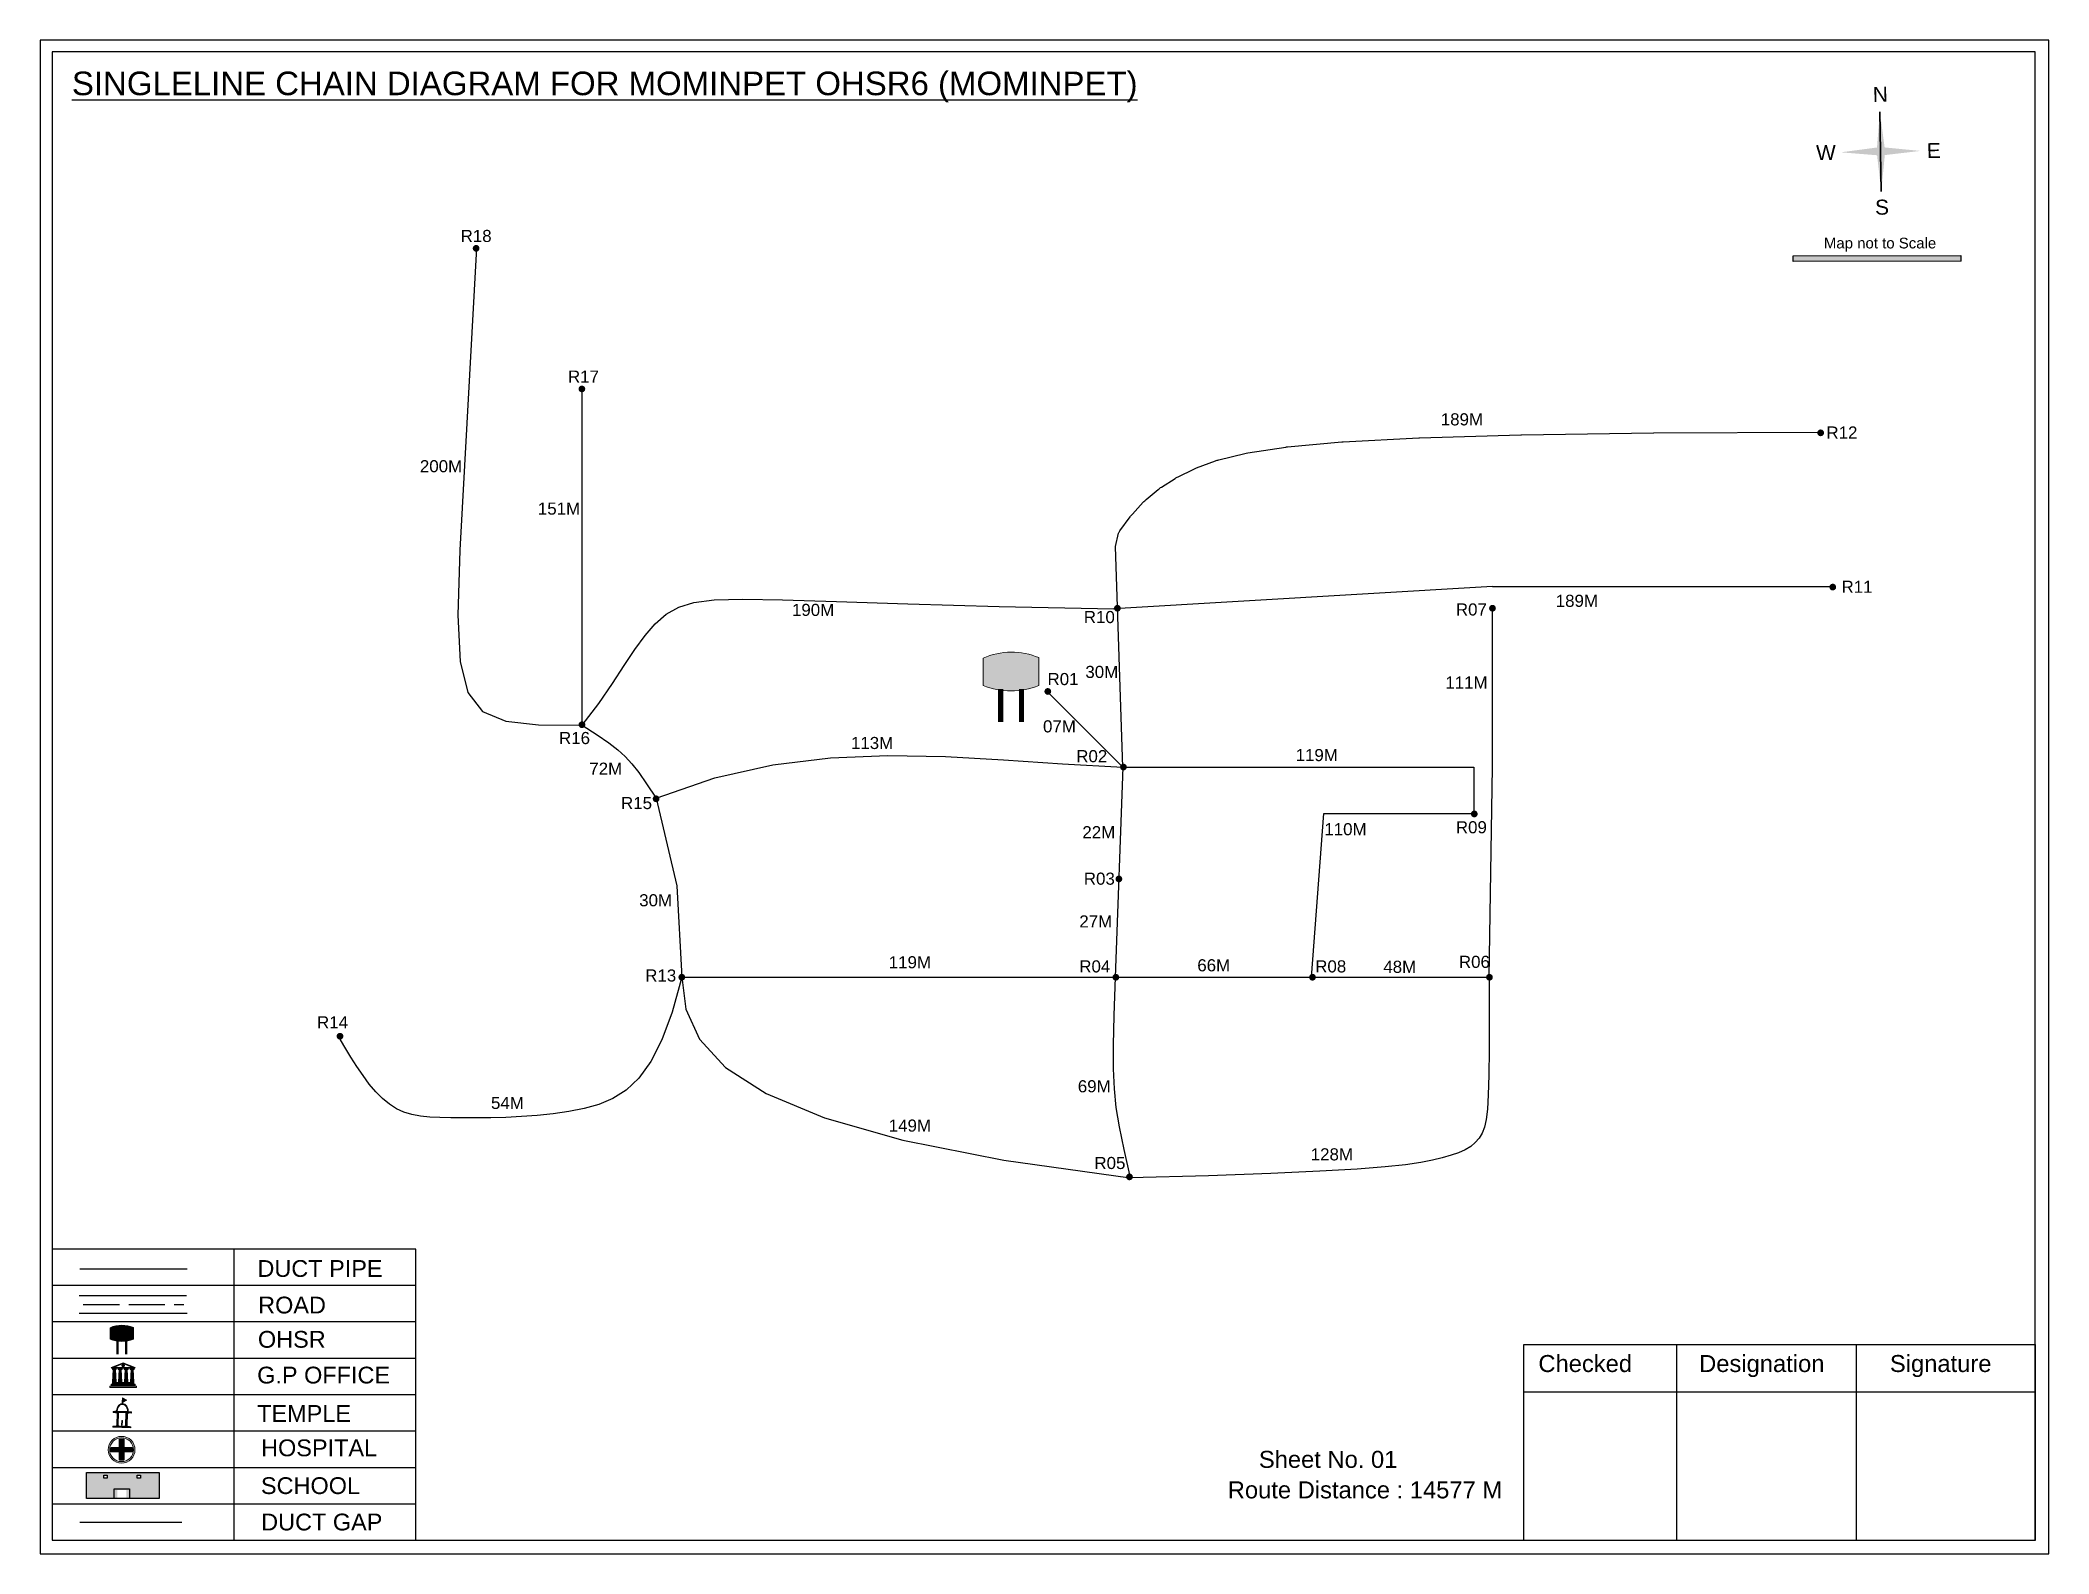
# Model space of a CAD drawing. Header units: inches. Extents: x 777 to 9331, y 1229 to 5049.
# Drawn here: x 1450 to 2114, y 1229 to 1730 of the extents above; entities that cross this region are included whole.
import ezdxf

# ---------------------------------------------------------------- set-up
doc = ezdxf.new("R2010")
doc.units = ezdxf.units.IN
doc.header["$MEASUREMENT"] = 0
doc.linetypes.add('ACAD_ISO02W100', pattern=[15, 12, -3])
doc.layers.add('LANDMARK', color=7, linetype='Continuous')
doc.layers.add('OHT', color=7, linetype='Continuous')
doc.styles.get("Standard").update_dxf_attribs({"font": 'arial.ttf'})

msp = doc.modelspace()

# ---------------------------------------------------------------- texts
at = {"color": 242, "true_color": 0xcd2027}
msp.add_text('%%USINGLELINE CHAIN DIAGRAM FOR MOMINPET OHSR6 (MOMINPET)', height=7.8, dxfattribs=at).set_placement((1460.37, 1711.53))
for s, p in [('N', (2055.78, 1709.28)), ('W', (2037.04, 1690.05)), ('E', (2073.63, 1690.7)), ('S', (2056.53, 1671.99))]:
    msp.add_text(s, height=4.95, rotation=1.00631).set_placement(p)
for s, height, p in [('R18', 4, (1588.88, 1663)), ('Map not to Scale', 3.5424, (2039.57, 1660.87)), ('R17', 4, (1624.38, 1616.5)), ('189M', 4, (1912.92, 1602.36)), ('R12', 4, (2040.41, 1598)), ('200M', 4, (1575.42, 1586.86)), ('151M', 4, (1614.42, 1572.86)), ('R11', 4, (2045.41, 1547)), ('190M', 4, (1698.42, 1539.36)), ('R10', 4, (1794.91, 1537)), ('R07', 4, (1917.91, 1539.5)), ('189M', 4, (1950.92, 1542.36)), ('30M', 4, (1795.42, 1518.86)), ('R01', 4, (1782.91, 1516.5)), ('111M', 4, (1914.42, 1515.36)), ('R16', 4, (1621.41, 1497)), ('07M', 4, (1781.42, 1500.86)), ('113M', 4, (1717.92, 1495.36)), ('R02', 4, (1792.41, 1491)), ('119M', 4, (1864.92, 1491.36)), ('72M', 4, (1631.42, 1486.86)), ('R15', 4, (1641.91, 1475.5)), ('22M', 4, (1794.42, 1465.86)), ('110M', 4, (1874.42, 1466.86)), ('R09', 4, (1917.91, 1467.5)), ('R03', 4, (1794.91, 1450.5)), ('30M', 4, (1647.92, 1443.36)), ('27M', 4, (1793.42, 1436.36)), ('R13', 4, (1649.91, 1418.5)), ('119M', 4, (1730.42, 1422.86)), ('R04', 4, (1793.41, 1421.5)), ('66M', 4, (1832.42, 1421.86)), ('R08', 4, (1871.41, 1421.5)), ('48M', 4, (1893.92, 1421.36)), ('R06', 4, (1918.91, 1423)), ('R14', 4, (1541.41, 1403)), ('69M', 4, (1792.92, 1381.86)), ('54M', 4, (1598.92, 1376.36)), ('149M', 4, (1730.42, 1368.86)), ('128M', 4, (1869.92, 1359.36)), ('R05', 4, (1798.41, 1356.5)), ('DUCT PIPE', 5.551, (1521.71, 1320.84)), ('ROAD ', 5.551, (1521.95, 1308.76)), ('OHSR', 5.551, (1521.87, 1297.42)), ('Checked', 5.616, (1945.19, 1289.39)), ('Designation', 5.616, (1998.33, 1289.39)), ('Signature', 5.616, (2061.4, 1289.39)), ('G.P OFFICE', 5.551, (1521.62, 1285.6)), ('TEMPLE', 5.551, (1521.62, 1272.91)), ('HOSPITAL', 5.551, (1522.92, 1261.55)), ('Sheet No. 01', 5.616, (1852.78, 1257.71)), ('SCHOOL', 5.551, (1522.87, 1249.05)), ('Route Distance : 14577 M', 5.616, (1842.5, 1247.62)), ('DUCT GAP', 5.551, (1522.95, 1237.02))]:
    msp.add_text(s, height=height).set_placement(p)

# ---------------------------------------------------------------- blocks, each defined once
blk = doc.blocks.new('OHT')
at = {"linetype": 'Continuous', "lineweight": 0, "true_color": 0x0ffffc}
blk.add_hatch(color=4, dxfattribs=at).paths.add_polyline_path([(0.012, 1), (0, 1, 0.101323), (-0.4, 0.916), (-0.4, 0.525, 0.194075), (0.399, 0.521), (0.399, 0.921, 0.097877)])
at = {"color": 4, "linetype": 'Continuous', "lineweight": 0, "true_color": 0x0ffffc, "flags": 128}
for points in [[(-0.4, 0.525), (-0.4, 0.916)], [(0.399, 0.521), (0.399, 0.921)]]:
    blk.add_lwpolyline(points, dxfattribs=at)
at = {"color": 4, "linetype": 'Continuous', "lineweight": 0, "true_color": 0x0ffffc, "const_width": 0.075, "flags": 128}
for points in [[(-0.15, 0), (-0.15, 0.475)], [(0.15, 0), (0.15, 0.473)]]:
    blk.add_lwpolyline(points, dxfattribs=at)
at = {"color": 4, "linetype": 'Continuous', "lineweight": 0, "true_color": 0x0ffffc}
for centre, radius, start, end in [((0.006, -0.019), 1.019, 67.3109, 113.4711), ((0.004, 1.513), 1.068, 247.7682, 291.7007)]:
    blk.add_arc(centre, radius, start, end, dxfattribs=at)
blk = doc.blocks.new('Government_Office')
at = {"linetype": 'Continuous', "lineweight": 0, "true_color": 0xff0000}
h = blk.add_hatch(color=1, dxfattribs=at)
h.paths.add_polyline_path([(0.44, 0.72), (0.45, 0.75), (0, 0.93), (-0.45, 0.75), (-0.44, 0.72)])
h.paths.add_polyline_path([(0.355, 0.75), (-0.355, 0.75), (0, 0.9)], flags=16)
h.paths.add_polyline_path([(0, 0.778, -1), (0, 0.872, -1)], flags=0)
h = blk.add_hatch(color=1, dxfattribs=at)
edge = h.paths.add_edge_path()
edge.add_arc((0, 0.825), 0.0467, 90, 270)
edge.add_arc((0, 0.825), 0.0467, 270, 450)
for points in [[(-0.5, 0.05), (0.5, 0.05), (0.5, 0), (-0.5, 0)], [(-0.45, 0.075), (-0.45, 0.12), (0.45, 0.12), (0.45, 0.075)], [(-0.4, 0.14), (-0.4, 0.18), (0.4, 0.18), (0.4, 0.14)]]:
    blk.add_hatch(color=1, dxfattribs=at).paths.add_polyline_path(points)
h = blk.add_hatch(color=1, dxfattribs=at)
edge = h.paths.add_edge_path()
edge.add_line((-0.27, 0.195), (-0.295, 0.675))
edge.add_line((-0.295, 0.675), (-0.29, 0.675))
edge.add_arc((-0.278, 0.688), 0.0176, 225.30401, 441.56588)
edge.add_line((-0.275, 0.705), (-0.395, 0.705))
edge.add_arc((-0.392, 0.688), 0.0176, 98.43412, 314.69599)
edge.add_line((-0.38, 0.675), (-0.375, 0.675))
edge.add_line((-0.375, 0.675), (-0.4, 0.195))
edge.add_line((-0.4, 0.195), (-0.27, 0.195))
h = blk.add_hatch(color=1, dxfattribs=at)
edge = h.paths.add_edge_path()
edge.add_line((-0.047, 0.195), (-0.072, 0.675))
edge.add_line((-0.072, 0.675), (-0.067, 0.675))
edge.add_arc((-0.054, 0.688), 0.0176, 225.30401, 441.56588)
edge.add_line((-0.052, 0.705), (-0.172, 0.705))
edge.add_arc((-0.169, 0.688), 0.0176, 98.43412, 314.69599)
edge.add_line((-0.157, 0.675), (-0.152, 0.675))
edge.add_line((-0.152, 0.675), (-0.177, 0.195))
edge.add_line((-0.177, 0.195), (-0.047, 0.195))
h = blk.add_hatch(color=1, dxfattribs=at)
edge = h.paths.add_edge_path()
edge.add_line((0.177, 0.195), (0.152, 0.675))
edge.add_line((0.152, 0.675), (0.157, 0.675))
edge.add_arc((0.169, 0.688), 0.0176, 225.30401, 441.56588)
edge.add_line((0.172, 0.705), (0.052, 0.705))
edge.add_arc((0.054, 0.688), 0.0176, 98.43412, 314.69599)
edge.add_line((0.067, 0.675), (0.072, 0.675))
edge.add_line((0.072, 0.675), (0.047, 0.195))
edge.add_line((0.047, 0.195), (0.177, 0.195))
h = blk.add_hatch(color=1, dxfattribs=at)
edge = h.paths.add_edge_path()
edge.add_line((0.4, 0.195), (0.375, 0.675))
edge.add_line((0.375, 0.675), (0.38, 0.675))
edge.add_arc((0.392, 0.688), 0.0176, 225.30401, 441.56588)
edge.add_line((0.395, 0.705), (0.275, 0.705))
edge.add_arc((0.278, 0.688), 0.0176, 98.43412, 314.69599)
edge.add_line((0.29, 0.675), (0.295, 0.675))
edge.add_line((0.295, 0.675), (0.27, 0.195))
edge.add_line((0.27, 0.195), (0.4, 0.195))
at = {"color": 1, "linetype": 'Continuous', "lineweight": 0, "true_color": 0xff0000, "flags": 128}
for points in [[(-0.45, 0.75), (-0.44, 0.72), (0.44, 0.72), (0.45, 0.75), (0, 0.93)], [(-0.355, 0.75), (0.355, 0.75), (0, 0.9)], [(-0.5, 0.05), (0.5, 0.05), (0.5, 0), (-0.5, 0)], [(-0.45, 0.075), (-0.45, 0.12), (0.45, 0.12), (0.45, 0.075)], [(-0.4, 0.14), (-0.4, 0.18), (0.4, 0.18), (0.4, 0.14)]]:
    blk.add_lwpolyline(points, close=True, dxfattribs=at)
for points in [[(0, 0.872, 1), (0, 0.778, 1)], [(-0.27, 0.195), (-0.295, 0.675), (-0.29, 0.675, 1.379694), (-0.275, 0.705), (-0.395, 0.705, 1.379694), (-0.38, 0.675), (-0.375, 0.675), (-0.4, 0.195)], [(-0.047, 0.195), (-0.072, 0.675), (-0.067, 0.675, 1.379694), (-0.052, 0.705), (-0.172, 0.705, 1.379694), (-0.157, 0.675), (-0.152, 0.675), (-0.177, 0.195)], [(0.177, 0.195), (0.152, 0.675), (0.157, 0.675, 1.379694), (0.172, 0.705), (0.052, 0.705, 1.379694), (0.067, 0.675), (0.072, 0.675), (0.047, 0.195)], [(0.4, 0.195), (0.375, 0.675), (0.38, 0.675, 1.379694), (0.395, 0.705), (0.275, 0.705, 1.379694), (0.29, 0.675), (0.295, 0.675), (0.27, 0.195)]]:
    blk.add_lwpolyline(points, format="xyb", close=True, dxfattribs=at)
blk = doc.blocks.new('Temple')
at = {"linetype": 'Continuous', "lineweight": 0, "true_color": 0xff0000}
h = blk.add_hatch(color=1, dxfattribs=at)
edge = h.paths.add_edge_path()
edge.add_line((0.175, 0.49), (0.225, 0.49))
edge.add_line((0.225, 0.49), (0.225, 0.497))
edge.add_line((0.225, 0.497), (0.307, 0.497))
edge.add_line((0.307, 0.497), (0.307, 0.533))
edge.add_line((0.307, 0.533), (0.257, 0.533))
edge.add_line((0.257, 0.533), (0.257, 0.54))
edge.add_line((0.257, 0.54), (0.2, 0.54))
edge.add_spline(control_points=[(0.2, 0.54), (0.2, 0.589), (0.19, 0.638), (0.142, 0.743), (0.092, 0.79), (0.027, 0.805), (0.02, 0.806), (0.012, 0.806)], knot_values=[4.712389, 4.712389, 4.712389, 4.712389, 5.278166, 5.278166, 6.117402, 6.117402, 6.223801, 6.223801, 6.223801, 6.223801], degree=3, periodic=0)
edge.add_line((0.012, 0.806), (0.012, 0.79))
edge.add_line((0.012, 0.79), (-0.012, 0.79))
edge.add_line((-0.012, 0.79), (-0.012, 0.806))
edge.add_spline(control_points=[(-0.012, 0.806), (-0.055, 0.802), (-0.096, 0.781), (-0.171, 0.699), (-0.197, 0.628), (-0.2, 0.55), (-0.2, 0.545), (-0.2, 0.54)], knot_values=[6.343965, 6.343965, 6.343965, 6.343965, 6.956638, 6.956638, 7.795874, 7.795874, 7.853982, 7.853982, 7.853982, 7.853982], degree=3, periodic=0)
edge.add_line((-0.2, 0.54), (-0.257, 0.54))
edge.add_line((-0.257, 0.54), (-0.257, 0.533))
edge.add_line((-0.257, 0.533), (-0.307, 0.533))
edge.add_line((-0.307, 0.533), (-0.307, 0.497))
edge.add_line((-0.307, 0.497), (-0.225, 0.497))
edge.add_line((-0.225, 0.497), (-0.225, 0.49))
edge.add_line((-0.225, 0.49), (-0.175, 0.49))
edge.add_line((-0.175, 0.49), (-0.175, 0.07))
edge.add_arc((-0.205, 0.07), 0.03, -90, 0, ccw=False)
edge.add_line((-0.205, 0.04), (-0.257, 0.04))
edge.add_line((-0.257, 0.04), (-0.257, 0.033))
edge.add_line((-0.257, 0.033), (-0.307, 0.033))
edge.add_line((-0.307, 0.033), (-0.307, 0))
edge.add_line((-0.307, 0), (0.307, 0))
edge.add_line((0.307, 0), (0.307, 0.033))
edge.add_line((0.307, 0.033), (0.257, 0.033))
edge.add_line((0.257, 0.033), (0.257, 0.04))
edge.add_line((0.257, 0.04), (0.205, 0.04))
edge.add_arc((0.205, 0.07), 0.03, 180, 270, ccw=False)
edge.add_line((0.175, 0.07), (0.175, 0.49))
h.paths.add_polyline_path([(0.125, 0.07, -0.414214), (0.095, 0.04), (0.05, 0.04), (0.05, 0.033), (-0.05, 0.033), (-0.05, 0.04), (-0.095, 0.04, -0.414214), (-0.125, 0.07), (-0.125, 0.497), (0.125, 0.497)], flags=16)
edge = h.paths.add_edge_path(flags=16)
edge.add_ellipse((0, 0.54), major_axis=(0, 0.242), ratio=0.722808, start_angle=270, end_angle=450, ccw=False)
edge.add_line((0.175, 0.54), (-0.175, 0.54))
h.paths.add_polyline_path([(0.012, 0.23), (0.012, 0.07), (-0.012, 0.07), (-0.012, 0.23)], flags=0)
h = blk.add_hatch(color=1, dxfattribs=at)
edge = h.paths.add_edge_path()
edge.add_line((0.012, 0.857), (0, 0.85))
edge.add_line((0, 0.85), (-0.003, 0.925))
edge.add_line((-0.003, 0.925), (-0.012, 0.925))
edge.add_line((-0.012, 0.925), (-0.012, 0.806))
edge.add_spline(control_points=[(-0.012, 0.806), (-0.004, 0.807), (0.004, 0.807), (0.012, 0.806)], knot_values=[6.223801, 6.223801, 6.223801, 6.223801, 6.343965, 6.343965, 6.343965, 6.343965], degree=3, periodic=0)
edge.add_line((0.012, 0.806), (0.012, 0.857))
h = blk.add_hatch(color=1, dxfattribs=at)
edge = h.paths.add_edge_path()
edge.add_line((0.012, 0.79), (0.012, 0.806))
edge.add_spline(control_points=[(0.012, 0.806), (0.004, 0.807), (-0.004, 0.807), (-0.012, 0.806)], knot_values=[6.223801, 6.223801, 6.223801, 6.223801, 6.343965, 6.343965, 6.343965, 6.343965], degree=3, periodic=0)
edge.add_line((-0.012, 0.806), (-0.012, 0.79))
edge.add_line((-0.012, 0.79), (0.012, 0.79))
at = {"linetype": 'Continuous', "lineweight": 0, "true_color": 0xe66000}
blk.add_hatch(color=32, dxfattribs=at).paths.add_polyline_path([(-0.006, 1), (0.147, 0.931), (0, 0.85)])
at = {"color": 1, "linetype": 'Continuous', "lineweight": 0, "true_color": 0xff0000, "flags": 128}
for points in [[(0.012, 0.925), (-0.012, 0.925), (-0.012, 0.79), (0.012, 0.79)], [(0.012, 0.23), (-0.012, 0.23), (-0.012, 0.07), (0.012, 0.07)]]:
    blk.add_lwpolyline(points, close=True, dxfattribs=at)
at = {"color": 32, "linetype": 'Continuous', "lineweight": 0, "true_color": 0xe66000, "flags": 128}
blk.add_lwpolyline([(-0.006, 1), (0.147, 0.931), (0, 0.85), (-0.006, 1)], dxfattribs=at)
at = {"color": 1, "linetype": 'Continuous', "lineweight": 0, "true_color": 0xff0000, "flags": 128}
blk.add_lwpolyline([(0.2, 0.54), (0.257, 0.54), (0.257, 0.533), (0.307, 0.533), (0.307, 0.497), (0.225, 0.497), (0.225, 0.49), (0.175, 0.49), (0.175, 0.07, 0.414214), (0.205, 0.04), (0.257, 0.04), (0.257, 0.033), (0.307, 0.033), (0.307, 0), (-0.307, 0), (-0.307, 0.033), (-0.257, 0.033), (-0.257, 0.04), (-0.205, 0.04, 0.414214), (-0.175, 0.07), (-0.175, 0.49), (-0.225, 0.49), (-0.225, 0.497), (-0.307, 0.497), (-0.307, 0.533), (-0.257, 0.533), (-0.257, 0.54), (-0.2, 0.54)], format="xyb", dxfattribs=at)
blk.add_lwpolyline([(-0.175, 0.54), (0.175, 0.54)], dxfattribs=at)
blk.add_lwpolyline([(0.125, 0.497), (0.125, 0.07, -0.414214), (0.095, 0.04), (0.05, 0.04), (0.05, 0.033), (-0.05, 0.033), (-0.05, 0.04), (-0.095, 0.04, -0.414214), (-0.125, 0.07), (-0.125, 0.497)], format="xyb", close=True, dxfattribs=at)
at = {"color": 1, "linetype": 'Continuous', "lineweight": 0, "true_color": 0xff0000}
blk.add_ellipse((0, 0.54), major_axis=(0, 0.242), ratio=0.722808, start_param=4.712389, end_param=7.853982, dxfattribs=at)
blk.add_open_spline([(0.2, 0.54), (0.2, 0.589), (0.19, 0.638), (0.142, 0.743), (0.092, 0.79), (-0.023, 0.816), (-0.085, 0.794), (-0.171, 0.699), (-0.197, 0.628), (-0.2, 0.55), (-0.2, 0.545), (-0.2, 0.54)], degree=3, knots=[4.712389, 4.712389, 4.712389, 4.712389, 5.278166, 5.278166, 6.117402, 6.117402, 6.956638, 6.956638, 7.795874, 7.795874, 7.853982, 7.853982, 7.853982, 7.853982], dxfattribs=at)
blk = doc.blocks.new('*U16')
at = {"color": 0, "linetype": 'ACAD_ISO02W100', "transparency": 16777216}
blk.add_line((-16.47, 0), (16.78, 0), dxfattribs=at)
blk = doc.blocks.new('Hospital')
at = {"linetype": 'Continuous', "lineweight": 0, "true_color": 0x000000}
h = blk.add_hatch(color=18, dxfattribs=at)
h.paths.add_polyline_path([(-0.5, 0, 1), (0.5, 0, 1)])
h.paths.add_polyline_path([(0.446, 0, -1), (-0.446, 0, -1)], flags=16)
at = {"linetype": 'Continuous', "true_color": 0xff0000}
blk.add_hatch(color=1, dxfattribs=at).paths.add_polyline_path([(-0.394, 0.08), (-0.08, 0.08), (-0.08, 0.394), (0.08, 0.394), (0.08, 0.08), (0.394, 0.08), (0.394, -0.08), (0.08, -0.08), (0.08, -0.394), (-0.08, -0.394), (-0.08, -0.08), (-0.394, -0.08)])
at = {"color": 1, "linetype": 'Continuous', "true_color": 0xff0000, "flags": 128}
blk.add_lwpolyline([(-0.394, 0.08), (-0.08, 0.08), (-0.08, 0.394), (0.08, 0.394), (0.08, 0.08), (0.394, 0.08), (0.394, -0.08), (0.08, -0.08), (0.08, -0.394), (-0.08, -0.394), (-0.08, -0.08), (-0.394, -0.08)], close=True, dxfattribs=at)
at = {"color": 18, "linetype": 'Continuous', "lineweight": 0, "true_color": 0x000000}
for radius in [0.5, 0.446]:
    blk.add_circle((0, 0), radius, dxfattribs=at)

# ---------------------------------------------------------------- hatches: boundary and pattern name
at = {"ltscale": 0.5}
h = msp.add_hatch(color=5, dxfattribs=at)
h.dxf.hatch_style = 1
h.paths.add_polyline_path([(1595.13, 1660.9, 1), (1592.88, 1660.9, 1)])
at = {"true_color": 0x0093dd}
h = msp.add_hatch(color=142, dxfattribs=at)
h.dxf.hatch_style = 1
h.paths.add_polyline_path([(2029.39, 1658.37), (2029.4, 1656.52), (2084.9, 1656.65), (2084.9, 1658.49)])
at = {"ltscale": 0.5}
h = msp.add_hatch(color=5, dxfattribs=at)
h.dxf.hatch_style = 1
h.paths.add_polyline_path([(1630.09, 1614.4, 1), (1627.85, 1614.4, 1)])
h = msp.add_hatch(color=5, dxfattribs=at)
h.dxf.hatch_style = 1
h.paths.add_polyline_path([(2039.63, 1599.9, 1), (2037.38, 1599.9, 1)])
h = msp.add_hatch(color=5, dxfattribs=at)
h.dxf.hatch_style = 1
h.paths.add_polyline_path([(2043.63, 1548.9, 1), (2041.38, 1548.9, 1)])
h = msp.add_hatch(color=5, dxfattribs=at)
h.dxf.hatch_style = 1
h.paths.add_polyline_path([(1807.13, 1541.9, 1), (1804.88, 1541.9, 1)])
h = msp.add_hatch(color=5, dxfattribs=at)
h.dxf.hatch_style = 1
h.paths.add_polyline_path([(1931.13, 1541.9, 1), (1928.88, 1541.9, 1)])
h = msp.add_hatch(color=5, dxfattribs=at)
h.dxf.hatch_style = 1
h.paths.add_polyline_path([(1784.13, 1514.4, 1), (1781.88, 1514.4, 1)])
h = msp.add_hatch(color=5, dxfattribs=at)
h.dxf.hatch_style = 1
h.paths.add_polyline_path([(1630.13, 1503.4, 1), (1627.88, 1503.4, 1)])
h = msp.add_hatch(color=5, dxfattribs=at)
h.dxf.hatch_style = 1
h.paths.add_polyline_path([(1809.13, 1489.4, 1), (1806.88, 1489.4, 1)])
h = msp.add_hatch(color=5, dxfattribs=at)
h.dxf.hatch_style = 1
h.paths.add_polyline_path([(1654.63, 1478.9, 1), (1652.38, 1478.9, 1)])
h = msp.add_hatch(color=5, dxfattribs=at)
h.dxf.hatch_style = 1
h.paths.add_polyline_path([(1925.13, 1473.9, 1), (1922.88, 1473.9, 1)])
h = msp.add_hatch(color=5, dxfattribs=at)
h.dxf.hatch_style = 1
h.paths.add_polyline_path([(1807.63, 1452.4, 1), (1805.38, 1452.4, 1)])
h = msp.add_hatch(color=5, dxfattribs=at)
h.dxf.hatch_style = 1
h.paths.add_polyline_path([(1663.13, 1419.9, 1), (1660.88, 1419.9, 1)])
h = msp.add_hatch(color=5, dxfattribs=at)
h.dxf.hatch_style = 1
h.paths.add_polyline_path([(1806.63, 1419.9, 1), (1804.38, 1419.9, 1)])
h = msp.add_hatch(color=5, dxfattribs=at)
h.dxf.hatch_style = 1
h.paths.add_polyline_path([(1871.63, 1419.9, 1), (1869.38, 1419.9, 1)])
h = msp.add_hatch(color=5, dxfattribs=at)
h.dxf.hatch_style = 1
h.paths.add_polyline_path([(1930.13, 1419.9, 1), (1927.88, 1419.9, 1)])
h = msp.add_hatch(color=5, dxfattribs=at)
h.dxf.hatch_style = 1
h.paths.add_polyline_path([(1550.13, 1400.4, 1), (1547.88, 1400.4, 1)])
h = msp.add_hatch(color=5, dxfattribs=at)
h.dxf.hatch_style = 1
h.paths.add_polyline_path([(1811.13, 1353.9, 1), (1808.88, 1353.9, 1)])
at = {"true_color": 0xc8c92d}
h = msp.add_hatch(color=52, dxfattribs=at)
h.dxf.hatch_style = 1
h.paths.add_polyline_path([(1469.93, 1256.19), (1465.16, 1256.19), (1465.16, 1247.62), (1469.93, 1247.62)])
h.paths.add_polyline_path([(1489.14, 1256.19), (1484.38, 1256.19), (1484.38, 1247.62), (1489.14, 1247.62)])
at = {"true_color": 0x22346e}
h = msp.add_hatch(color=159, dxfattribs=at)
h.dxf.hatch_style = 1
h.paths.add_polyline_path([(1484.38, 1256.19), (1469.93, 1256.19), (1469.93, 1247.62), (1475.35, 1247.62), (1475.35, 1250.42), (1478.33, 1250.42), (1478.33, 1247.62), (1484.38, 1247.62)])
h.paths.add_polyline_path([(1471.99, 1254.28), (1470.93, 1254.28), (1470.93, 1255.26), (1471.99, 1255.26)], flags=16)
h.paths.add_polyline_path([(1481.95, 1254.28), (1481.95, 1255.26), (1483.01, 1255.26), (1483.01, 1254.28)], flags=16)

# ---------------------------------------------------------------- linework, layer by layer
for p, q in [((2058.54, 1679.72), (2058.08, 1706.01)), ((2058.08, 1706.01), (2058.54, 1679.72)), ((2058.54, 1679.72), (2058.08, 1706.01)), ((2058.31, 1692.84), (2058.54, 1679.72)), ((1513.94, 1329.99), (1513.94, 1233.77)), ((1574.08, 1317.97), (1453.81, 1317.97)), ((1462.82, 1314.64), (1498.3, 1314.64)), ((1462.82, 1308.83), (1498.49, 1308.83)), ((1574.08, 1305.94), (1453.81, 1305.94)), ((1574.08, 1293.91), (1453.81, 1293.91)), ((1574.08, 1281.88), (1453.81, 1281.88)), ((1574.08, 1269.86), (1453.81, 1269.86)), ((1453.81, 1257.83), (1574.08, 1257.83)), ((1453.81, 1245.8), (1574.08, 1245.8)), ((1453.81, 1235.25), (1453.81, 1234.31)), ((1453.81, 1234.31), (1453.81, 1233.77))]:
    msp.add_line(p, q)
at = {"color": 1}
msp.add_line((2058.08, 1706.01), (2058.31, 1692.85), dxfattribs=at)
at = {"color": 5}
for p, q in [((1629.09, 1503.24), (1629.09, 1614.28)), ((1930.05, 1549.06), (1804.88, 1541.66)), ((1930.05, 1549.06), (2043.07, 1549.06)), ((1930.05, 1489.31), (1930.05, 1541.78)), ((1807.81, 1489.31), (1783.14, 1514.03)), ((1807.81, 1489.31), (1805.31, 1419.95)), ((1807.81, 1489.31), (1923.88, 1489.31)), ((1923.88, 1489.31), (1923.88, 1473.99)), ((1928.89, 1419.95), (1930.05, 1489.31)), ((1870.21, 1419.95), (1874.28, 1473.99)), ((1874.28, 1473.99), (1923.88, 1473.99)), ((1662, 1419.95), (1805.31, 1419.95)), ((1805.31, 1419.95), (1928.38, 1419.95))]:
    msp.add_line(p, q, dxfattribs=at)
at = {"color": 242, "true_color": 0xcd2027}
for p, q in [((1990.88, 1298.5), (1990.88, 1233.72)), ((2050.23, 1298.5), (2050.23, 1233.72)), ((1940.35, 1282.8), (2109.44, 1282.8))]:
    msp.add_line(p, q, dxfattribs=at)
for points in [[(1449.88, 1729.72), (1449.88, 1229.28), (2113.94, 1229.28), (2113.94, 1729.72)], [(1453.81, 1725.89), (1453.81, 1233.77), (2109.44, 1233.77), (2109.44, 1725.89)], [(1453.81, 1233.77), (1574.08, 1233.77), (1574.08, 1329.99), (1453.81, 1329.99), (1453.81, 1234.71)], [(1489.19, 1256.19), (1489.19, 1247.62), (1465.16, 1247.62), (1465.16, 1256.19)], [(1471.99, 1255.26), (1471.99, 1254.28), (1470.93, 1254.28), (1470.93, 1255.26)], [(1481.95, 1254.28), (1481.95, 1255.26), (1483.01, 1255.26), (1483.01, 1254.28)]]:
    msp.add_lwpolyline(points, close=True)
at = {"color": 5}
for points in [[(1594.09, 1661.06), (1588.61, 1561.06), (1587.97, 1539.66), (1588.71, 1524.31), (1591.29, 1514.03), (1596.16, 1507.79), (1603.78, 1504.58), (1614.61, 1503.4), (1629.1, 1503.24)], [(1629.09, 1503.24), (1634.52, 1510.41), (1639.08, 1516.99), (1643, 1522.95), (1646.52, 1528.26), (1649.84, 1532.88), (1653.22, 1536.77), (1656.86, 1539.91), (1661, 1542.26), (1666, 1543.8), (1672.72, 1544.64), (1682.15, 1544.9), (1695.29, 1544.7), (1713.14, 1544.15), (1736.69, 1543.38), (1766.94, 1542.51), (1804.88, 1541.66)], [(1629.09, 1503.24), (1634.01, 1500), (1637.83, 1497.39), (1640.82, 1495.13), (1643.28, 1492.93), (1645.5, 1490.51), (1647.76, 1487.59), (1650.34, 1483.89), (1653.54, 1479.12)], [(1653.54, 1479.12), (1672.96, 1485.85), (1692.12, 1490.16), (1711.13, 1492.48), (1730.1, 1493.23), (1749.14, 1492.86), (1768.37, 1491.79), (1787.89, 1490.47), (1807.81, 1489.31)], [(1653.54, 1479.12), (1660.39, 1450.16), (1662, 1419.95), (1658.84, 1408.4), (1655.42, 1399.18), (1651.74, 1392.01), (1647.81, 1386.58), (1643.64, 1382.61), (1639.24, 1379.8), (1634.6, 1377.87), (1629.74, 1376.52), (1624.68, 1375.5), (1619.48, 1374.73), (1614.22, 1374.18), (1608.97, 1373.82), (1603.82, 1373.59), (1598.83, 1373.48), (1594.1, 1373.44), (1589.69, 1373.43), (1585.66, 1373.44), (1582, 1373.5), (1578.66, 1373.67), (1575.59, 1373.99), (1572.77, 1374.53), (1570.14, 1375.32), (1567.67, 1376.44), (1565.32, 1377.92), (1563.05, 1379.8), (1560.84, 1382.05), (1558.7, 1384.6), (1556.62, 1387.41), (1554.59, 1390.4), (1552.59, 1393.53), (1550.64, 1396.74), (1548.71, 1399.97)], [(1662, 1419.95), (1663.32, 1409.37), (1667.84, 1399.41), (1676.42, 1390.09), (1689.92, 1381.42), (1709.19, 1373.42), (1735.1, 1366.09), (1768.5, 1359.46), (1810.25, 1353.54)], [(1805.31, 1419.95), (1804.86, 1407.28), (1804.61, 1397.41), (1804.6, 1389.58), (1804.89, 1382.99), (1805.54, 1376.86), (1806.61, 1370.43), (1808.16, 1362.92), (1810.25, 1353.54)], [(1928.89, 1419.95), (1928.89, 1406.56), (1928.86, 1395.86), (1928.77, 1387.48), (1928.6, 1381.08), (1928.32, 1376.32), (1927.9, 1372.84), (1927.32, 1370.3), (1926.55, 1368.35), (1925.56, 1366.69), (1924.32, 1365.25), (1922.8, 1363.99), (1920.98, 1362.89), (1918.83, 1361.91), (1916.33, 1361.03), (1913.43, 1360.22), (1910.13, 1359.45), (1906.27, 1358.69), (1901.3, 1357.94), (1894.54, 1357.21), (1885.32, 1356.47), (1872.95, 1355.74), (1856.76, 1355.01), (1836.09, 1354.27), (1810.25, 1353.54)]]:
    msp.add_lwpolyline(points, dxfattribs=at)
at = {"color": 142, "true_color": 0x0093dd}
msp.add_lwpolyline([(2084.91, 1656.65), (2029.4, 1656.52), (2029.39, 1658.37), (2084.9, 1658.49), (2084.9, 1656.65)], dxfattribs=at)
at = {"color": 5}
msp.add_lwpolyline([(1807.81, 1489.31), (1805.38, 1562.32), (1806.33, 1566.71, -0.022679), (1806.84, 1567.48), (1810.21, 1572.13, -0.029334), (1810.97, 1573.05), (1814.56, 1576.96, -0.033261), (1815.54, 1577.89), (1819.52, 1581.2, -0.032462), (1820.59, 1581.98), (1825.1, 1584.82, -0.027277), (1826.07, 1585.37), (1831.26, 1587.9, -0.024245), (1832.17, 1588.29), (1838.42, 1590.63, -0.028806), (1839.54, 1590.98), (1848.17, 1593.11, -0.023092), (1849.1, 1593.3), (1861.64, 1595.19, -0.014993), (1862.25, 1595.27), (1880.26, 1596.9, -0.009313), (1880.64, 1596.92), (1905.64, 1598.25, -0.005872), (1905.88, 1598.26), (1939.43, 1599.24, -0.003821), (1939.59, 1599.25), (1983.23, 1599.87, -0.002571), (1983.33, 1599.87), (2038.6, 1600.08)], format="xyb", dxfattribs=at)
at = {"color": 242, "true_color": 0xcd2027}
msp.add_lwpolyline([(2109.44, 1233.72), (1940.35, 1233.72), (1940.35, 1298.5), (2109.44, 1298.5)], close=True, dxfattribs=at)
msp.add_lwpolyline([(1474.32, 1247.62), (1474.32, 1250.79), (1479.36, 1250.79), (1479.36, 1247.62)])
at = {"color": 1}
msp.add_solid([(2057.01, 1692.83), (2059.83, 1692.88), (2058.08, 1706.01)], dxfattribs=at)
msp.add_solid([(2057.01, 1692.83), (2059.83, 1692.88), (2058.08, 1706.01)], dxfattribs=at)
for points in [[(2058.35, 1691.57), (2058.3, 1694.39), (2045.16, 1692.64)], [(2058.35, 1691.57), (2058.3, 1694.39), (2045.16, 1692.64)], [(2058.35, 1691.57), (2058.3, 1694.39), (2071.46, 1693.1)], [(2058.35, 1691.57), (2058.3, 1694.39), (2071.46, 1693.1)], [(2057.02, 1692.83), (2059.83, 1692.88), (2058.54, 1679.72)], [(2057.02, 1692.83), (2059.83, 1692.88), (2058.54, 1679.72)]]:
    msp.add_solid(points)
at = {"layer": 'OHT', "color": 5}
msp.add_line((1462.95, 1323.45), (1498.44, 1323.45), dxfattribs=at)
at = {"layer": 'OHT', "color": 1}
msp.add_line((1462.95, 1239.78), (1496.66, 1239.78), dxfattribs=at)

# ---------------------------------------------------------------- block references
at = {"linetype": 'ACAD_ISO02W100'}
msp.add_blockref('*U16', (1480.61, 1311.74), dxfattribs=at)
at = {"layer": 'LANDMARK'}
for name, p, xscale, yscale, zscale in [('Government_Office', (1477.33, 1284.31), 8.755020913111178, 8.755020913111178, 8.755020913111178), ('Hospital', (1476.8, 1263.7), 8.829703578239085, 8.829703578239085, 8.829703578239085)]:
    msp.add_blockref(name, p, dxfattribs=dict(at, xscale=xscale, yscale=yscale, zscale=zscale))
at = {"layer": 'LANDMARK', "xscale": 9.762966276306745, "yscale": 9.762966276306745, "zscale": 9.762966276306745, "rotation": 358.3713438591284}
msp.add_blockref('Temple', (1476.89, 1271.07), dxfattribs=at)
at = {"layer": 'OHT'}
for p, xscale, yscale, zscale in [((1770.85, 1504.28), 23.11072127339519, 23.11072127339519, 23.11072127339519), ((1476.87, 1295.22), 9.629467197247994, 9.629467197247994, 9.629467197247994)]:
    msp.add_blockref('OHT', p, dxfattribs=dict(at, xscale=xscale, yscale=yscale, zscale=zscale))

msp.set_redraw_order([(e.dxf.handle, doc.entitydb.next_handle()) for e in msp.query("TEXT MTEXT ATTDEF DIMENSION ARC_DIMENSION")])  # texts and dimensions are drawn at this point

doc.saveas('drawing.dxf')
